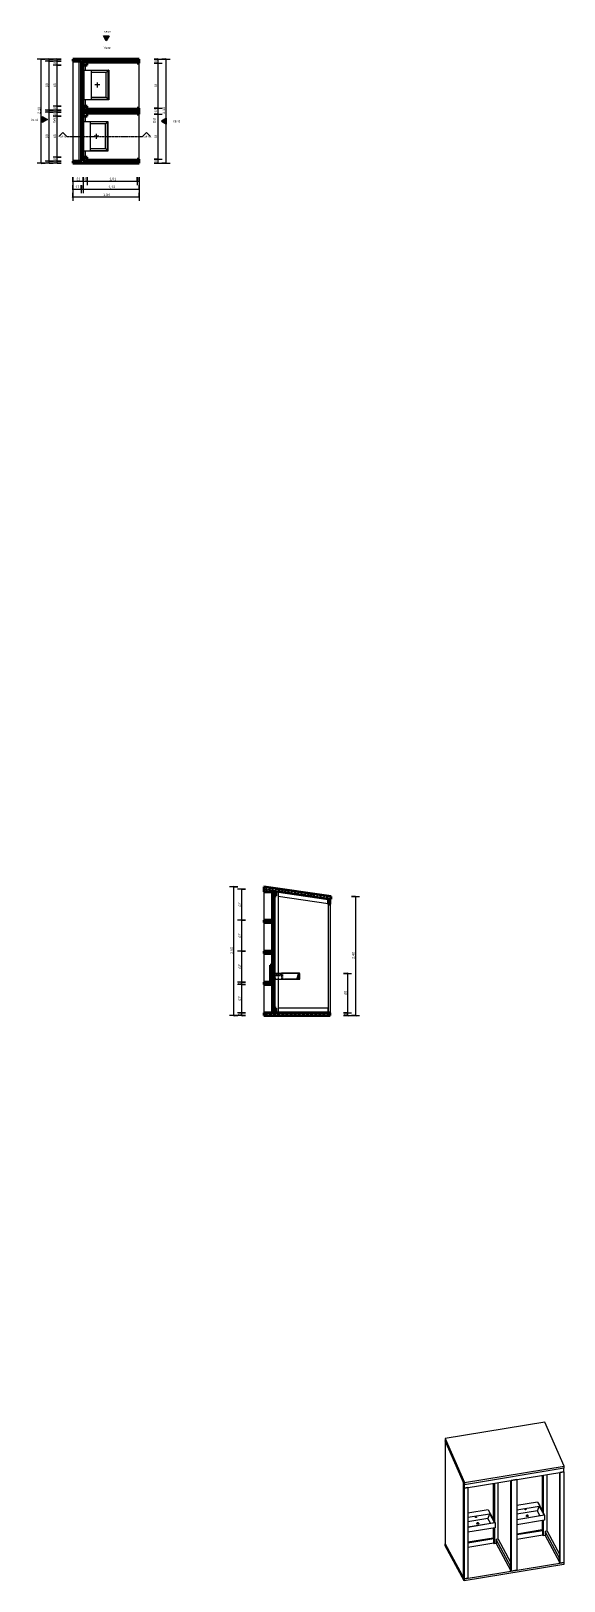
# Model space of a CAD drawing. Header units: millimetres. Extents: x 24432 to 35202, y -11472 to 19833.
import ezdxf

# ---------------------------------------------------------------- set-up
doc = ezdxf.new("R2010")
doc.units = ezdxf.units.MM
doc.linetypes.add('_Schnittlinie_', pattern=[6, 3, -1, 1, -1])
doc.linetypes.add('_Verdeckte Linien_', pattern=[3, 2, -1])
for name, color, linetype, lineweight in [('A-ANNO-DIMS', 211, 'Continuous', 5), ('A-ANNO-DIMS-20', 211, 'Continuous', 5), ('A-FLOR', 192, 'Continuous', 18), ('A-FLOR-FNSH', 192, 'Continuous', 35), ('A-FLOR-HDLN', 190, '_Verdeckte Linien_', 18), ('A-FLOR-MCUT', 51, 'Continuous', 18), ('A-FLOR-PATT', 8, 'Continuous', 35), ('A-WALL', 113, 'Continuous', 18), ('A-WALL-HDLN', 110, '_Verdeckte Linien_', 18), ('A-WALL-PATT', 111, 'Continuous', 35), ('G-ANNO-SYMB', 111, 'Continuous', 5), ('P-SANR-FIXT', 6, 'Continuous', 18), ('P-SANR-FIXT-HDLN', 131, '_Verdeckte Linien_', 18), ('S-BEAM', 12, 'Continuous', 18), ('S-COLS', 52, 'Continuous', 18), ('S-COLS-HDLN', 52, '_Verdeckte Linien_', 18)]:
    doc.layers.add(name, color=color, linetype=linetype, lineweight=lineweight)
doc.styles.add('Arial', font='arial.ttf', dxfattribs={"width": 0.8, "height": 36})
doc.styles.add('Arial Narrow', font='ARIALN.TTF', dxfattribs={"width": 0.8, "height": 36})
doc.styles.add('Arial_1', font='arial.ttf', dxfattribs={"width": 0.8, "height": 50})
doc.dimstyles.new('Diagonalstrich_mit_Höhe', dxfattribs={"dimscale": 304.8, "dimtxt": 51.01297, "dimasz": 0.065617, "dimexe": 0.265748, "dimexo": 0.0625, "dimgap": 0.006562, "dimtad": 1, "dimdec": 1, "dimlfac": 0.1, "dimrnd": 0.1, "dimdsep": 46, "dimtxsty": 'Arial_1', "dimblk1": 'OBLIQUE', "dimblk2": 'OBLIQUE', "dimsah": 1, "dimcen": 0.09, "dimdle": 0.032808, "dimazin": 0, "dimtfac": 1, "dimtdec": 4, "dimtix": 1, "dimtmove": 0, "dimatfit": 3, "dimfxl": 0.265748, "dimfxlon": 1, "dimtvp": 1, "dimtolj": 1, "dimtzin": 0, "dimarcsym": 2})
doc.dimstyles.new('Diagonalstrich_mit_Höhe_1', dxfattribs={"dimscale": 304.8, "dimtxt": 51.01297, "dimasz": 0.065617, "dimexe": 0.265748, "dimexo": 0.0625, "dimgap": 0.006562, "dimtad": 1, "dimlfac": 0.001, "dimrnd": 0.001, "dimzin": 0, "dimdsep": 46, "dimtxsty": 'Arial_1', "dimblk1": 'OBLIQUE', "dimblk2": 'OBLIQUE', "dimsah": 1, "dimcen": 0.09, "dimdle": 0.032808, "dimazin": 0, "dimtfac": 1, "dimtdec": 4, "dimtix": 1, "dimtmove": 0, "dimatfit": 3, "dimfxl": 0.265748, "dimfxlon": 1, "dimtvp": 1, "dimtolj": 1, "dimtzin": 0, "dimarcsym": 2})
pattern_1 = [(45, (-7.184, -7.184), (-28.73682, 28.73682), [20.32, -20.32]), (45, (28.737, 0), (-28.73682, 28.73682), [])]
pattern_2 = [(216.87, (33.32, 83.3), (249.899702, 166.600446), [41.65, -374.85]), (206.565, (83.3, 58.31), (-83.300315, -83.300166), [93.132, -93.132]), (198.435, (83.3, 16.66), (-166.599464, -83.300234), [52.684, -210.734])]
pattern_3 = [(45, (28685.63, 449.26), (-28.7368, 28.7368), [20.32, -20.32]), (45, (28721.55, 456.446), (-28.7368, 28.7368), [])]
pattern_4 = [(216.87, (28726.134, 539.746), (249.8997, 166.60045), [41.65, -374.85]), (206.565, (28776.114, 514.756), (-83.3003, -83.30017), [93.132, -93.132]), (198.435, (28776.114, 473.106), (-166.59946, -83.30023), [52.684, -210.734])]

msp = doc.modelspace()

# ---------------------------------------------------------------- texts
at = {"layer": 'G-ANNO-SYMB', "attachment_point": 1}
for s, insert, char_height, width, style in [('GE-02', (25904.571, 19832.472), 36, 138.5316, 'Arial'), ('Nord', (25891.689, 19518.778), 50, 146.2278, 'Arial_1'), ('GE-02', (24429.846, 18058.89), 36, 138.5316, 'Arial'), ('GE-02', (27301.169, 18027.642), 36, 138.5316, 'Arial'), ('Schnitt 1', (25010.813, 17721.67), 36, 150.0759, 'Arial Narrow'), ('Schnitt 1', (26705.869, 17721.67), 36, 150.0759, 'Arial Narrow')]:
    msp.add_mtext(s, dxfattribs=dict(at, insert=insert, char_height=char_height, width=width, style=style))
at = {"layer": 'G-ANNO-SYMB', "char_height": 50, "attachment_point": 1, "rotation": 90, "style": 'Arial_1'}
for s, insert, width in [('West', (24878.992, 17978.289), 157.7721), ('Ost', (26898.075, 17968.16), 106.4641)]:
    msp.add_mtext(s, dxfattribs=dict(at, insert=insert, width=width))

# ---------------------------------------------------------------- blocks, each defined once
blk = doc.blocks.new('Waschbecken 08 - 600 x 601-2394314-Ebene 0')
at = {"layer": 'P-SANR-FIXT'}
for p, q in [((-177, 150), (-177, 300)), ((423, 300), (-177, 300)), ((-177, 150), (-167, 150)), ((-177, -200), (-177, 150)), ((-167, 150), (413, 150)), ((-167, 150), (-167, -190)), ((-127, 150), (-127, -150)), ((73, 30), (173, 30)), ((123, -20), (123, 80)), ((373, -150), (373, 150)), ((413, 150), (423, 150)), ((413, -190), (413, 150)), ((423, 300), (423, 150)), ((423, 150), (423, -200)), ((423, -200), (-177, -200)), ((-167, -190), (-127, -150)), ((-167, -190), (413, -190)), ((-127, -150), (373, -150)), ((413, -190), (373, -150))]:
    blk.add_line(p, q, dxfattribs=at)
for points in [[(-177, -200), (-177, -199), (-176, -198), (-174, -197), (-173, -196), (-172, -195), (-171, -194), (-170, -193), (-169, -192), (-168, -191), (-167, -190)], [(423, -200), (422, -199), (421, -198), (420, -197), (419, -196), (418, -195), (417, -194), (416, -193), (414, -192), (413, -191), (413, -190)]]:
    blk.add_open_spline(points, degree=3, knots=[0, 0, 0, 0, 0.2, 0.3, 0.4, 0.5, 0.6, 0.7, 0.8, 1, 1, 1, 1], dxfattribs=at)
blk = doc.blocks.new('Waschbecken 08 - 600 x 601-V1-Ebene 0')
at = {"layer": 'P-SANR-FIXT'}
for p, q in [((-177, 150), (-177, 300)), ((-177, 150), (-167, 150)), ((-177, -200), (-177, 150)), ((-167, 150), (413, 150)), ((-167, 150), (-167, -190)), ((-127, 150), (-127, -150)), ((73, 30), (173, 30)), ((123, -20), (123, 80)), ((373, -150), (373, 150)), ((413, 150), (423, 150)), ((413, -190), (413, 150)), ((423, 300), (423, 150)), ((423, 150), (423, -200)), ((423, -200), (-177, -200)), ((-167, -190), (-127, -150)), ((-167, -190), (413, -190)), ((-127, -150), (373, -150)), ((413, -190), (373, -150))]:
    blk.add_line(p, q, dxfattribs=at)
for points in [[(-177, -200), (-177, -199), (-176, -198), (-174, -197), (-173, -196), (-172, -195), (-171, -194), (-170, -193), (-169, -192), (-168, -191), (-167, -190)], [(423, -200), (422, -199), (421, -198), (420, -197), (419, -196), (418, -195), (417, -194), (416, -193), (414, -192), (413, -191), (413, -190)]]:
    blk.add_open_spline(points, degree=3, knots=[0, 0, 0, 0, 0.2, 0.3, 0.4, 0.5, 0.6, 0.7, 0.8, 1, 1, 1, 1], dxfattribs=at)
blk = doc.blocks.new('Holz Stütze - rechteckig - Holz 120 x 40-2457104-Ebene 0')
at = {"layer": 'S-COLS', "lineweight": 5}
h = blk.add_hatch(dxfattribs=at)
h.set_pattern_fill('FP_3', color=256, style=0, pattern_type=2)
h.set_pattern_definition([(126.87, (-18130.894, 26562.437), (166.600446, -249.899702), [41.65, -374.85]), (116.565, (-18155.884, 26512.457), (-83.300166, 83.300315), [93.132, -93.132]), (108.435, (-18197.534, 26512.457), (-83.300234, 166.599464), [52.684, -210.734])])
h.paths.add_polyline_path([(-60, -20), (60, -20), (60, 20), (-60, 20)], flags=0)
at = {"layer": 'S-COLS', "lineweight": 35}
for p, q in [((60, 20), (-60, 20)), ((-60, 20), (-60, -20)), ((60, -20), (60, 20)), ((-60, -20), (60, -20))]:
    blk.add_line(p, q, dxfattribs=at)
blk = doc.blocks.new('Holz Stütze - rechteckig - Holz 80 x 40-2457478-Ebene 0')
at = {"layer": 'S-COLS', "lineweight": 5}
h = blk.add_hatch(dxfattribs=at)
h.set_pattern_fill('FP_4', color=256, style=0, pattern_type=2)
h.set_pattern_definition([(126.87, (-19140.894, 26562.437), (166.6004464, -249.899702), [41.65, -374.85]), (116.565, (-19165.884, 26512.457), (-83.300166, 83.300315), [93.132, -93.132]), (108.435, (-19207.534, 26512.457), (-83.300234, 166.599464), [52.684, -210.734])])
h.paths.add_polyline_path([(-40, -20), (40, -20), (40, 20), (-40, 20)], flags=0)
at = {"layer": 'S-COLS', "lineweight": 35}
for p, q in [((40, 20), (-40, 20)), ((-40, 20), (-40, -20)), ((40, -20), (40, 20)), ((-40, -20), (40, -20))]:
    blk.add_line(p, q, dxfattribs=at)
blk = doc.blocks.new('Holz Stütze - rechteckig - Holz 80 x 40-V2-Ebene 0')
at = {"layer": 'S-COLS', "lineweight": 5}
h = blk.add_hatch(dxfattribs=at)
h.set_pattern_fill('FP_5', color=256, style=0, pattern_type=2)
h.set_pattern_definition([(126.87, (-17120.894, 26562.437), (166.600446, -249.899702), [41.65, -374.85]), (116.565, (-17145.884, 26512.457), (-83.300166, 83.300315), [93.132, -93.132]), (108.435, (-17187.534, 26512.457), (-83.300234, 166.599464), [52.684, -210.734])])
h.paths.add_polyline_path([(-40, -20), (40, -20), (40, 20), (-40, 20)], flags=0)
at = {"layer": 'S-COLS', "lineweight": 35}
for p, q in [((40, 20), (-40, 20)), ((-40, 20), (-40, -20)), ((40, -20), (40, 20)), ((-40, -20), (40, -20))]:
    blk.add_line(p, q, dxfattribs=at)
blk = doc.blocks.new('Holz Stütze - rechteckig - Holz 120 x 40-2457104-Schnitt 1')
at = {"layer": 'S-COLS'}
for p, q in [((26576, 2200), (26576, 0)), ((26616, 2200), (26616, 0))]:
    blk.add_line(p, q, dxfattribs=at)
blk = doc.blocks.new('Waschbecken 08 - 600 x 601-V3-Schnitt 1')
at = {"layer": 'P-SANR-FIXT-HDLN'}
for p, q in [((25503, 800), (25503, 680)), ((25545, 780), (25545, 760)), ((25653, 780), (25636, 780)), ((25636, 760), (25653, 760)), ((25653, 800), (25653, 801)), ((25653, 801), (25653, 800)), ((25653, 800), (25653, 690)), ((25653, 690), (25653, 680)), ((25753, 695), (25753, 690)), ((25776, 695), (25776, 695)), ((25793, 690), (25793, 695)), ((25936, 690), (25939, 690)), ((25939, 690), (25953, 690)), ((25986, 779), (25953, 680)), ((25953, 680), (25953, 690)), ((25998, 802), (25981, 802)), ((25993, 800), (25986, 779)), ((26003, 800), (25986, 800)), ((25986, 680), (26003, 680)), ((26003, 680), (26003, 800))]:
    blk.add_line(p, q, dxfattribs=at)
for points, knots in [([(25997, 801), (25997, 801), (25996, 801), (25996, 801), (25994, 801), (25993, 800), (25993, 800)], [0.5786021, 0.5786021, 0.5786021, 0.5786021, 0.6, 0.7, 0.8, 1, 1, 1, 1]), ([(26003, 800), (26002, 800), (26001, 801), (26000, 801), (25999, 801), (25998, 802), (25998, 802)], [0, 0, 0, 0, 0.2, 0.3, 0.4, 0.5, 0.5, 0.5, 0.5])]:
    blk.add_open_spline(points, degree=3, knots=knots, dxfattribs=at)
blk = doc.blocks.new('Waschbecken 08 - 600 x 601-2394314-Schnitt 1')
at = {"layer": 'P-SANR-FIXT'}
for p, q in [((25486, 800), (25486, 680)), ((25636, 800), (25486, 800)), ((25486, 680), (25986, 680)), ((25981, 802), (25636, 802)), ((25636, 800), (25636, 801)), ((25986, 800), (25636, 800)), ((25986, 680), (25986, 800))]:
    blk.add_line(p, q, dxfattribs=at)
blk.add_open_spline([(25980, 801), (25980, 801), (25980, 801), (25980, 801)], degree=3, dxfattribs=at)
blk.add_open_spline([(25986, 800), (25985, 800), (25984, 801), (25983, 801), (25982, 801), (25981, 802), (25981, 802)], degree=3, knots=[0, 0, 0, 0, 0.2, 0.3, 0.4, 0.5, 0.5, 0.5, 0.5], dxfattribs=at)
at = {"layer": 'P-SANR-FIXT-HDLN'}
for p, q in [((25636, 780), (25528, 780)), ((25528, 780), (25528, 760)), ((25528, 760), (25636, 760)), ((25636, 800), (25636, 680)), ((25636, 690), (25936, 690)), ((25736, 695), (25736, 690)), ((25756, 695), (25756, 695)), ((25756, 695), (25756, 695)), ((25776, 690), (25776, 695)), ((25976, 800), (25936, 680)), ((25936, 680), (25936, 690))]:
    blk.add_line(p, q, dxfattribs=at)
blk.add_open_spline([(25980, 801), (25979, 801), (25979, 801), (25977, 801), (25976, 800), (25976, 800)], degree=3, knots=[0.6, 0.6, 0.6, 0.6, 0.7, 0.8, 1, 1, 1, 1], dxfattribs=at)
blk = doc.blocks.new('Waschbecken 08 - 600 x 601-2394314-_3D_ Kopie 2')
at = {"layer": 'P-SANR-FIXT', "lineweight": 9}
for p, q in [((25510, -9877), (25088, -9947)), ((25088, -10033), (25543, -9959)), ((25507, -10060), (25543, -9959)), ((25510, -9877), (25553, -9957)), ((25640, -10139), (25543, -9959)), ((25553, -9957), (25652, -10143)), ((25505, -10057), (25088, -10125)), ((25088, -10230), (25640, -10139)), ((25652, -10143), (25088, -10236)), ((25652, -10243), (25088, -10335)), ((25279, -10155), (25279, -10160)), ((25280, -10163), (25279, -10160)), ((25319, -10160), (25319, -10155)), ((25556, -10153), (25505, -10057)), ((25652, -10143), (25652, -10243))]:
    blk.add_line(p, q, dxfattribs=at)
for points in [[(25543, -9959, 0), (25545, -9958, 0), (25547, -9957, 0), (25549, -9956, 0), (25551, -9957, 0), (25553, -9957, 0)], [(25265, -10037, 0), (25263, -10037, 0), (25260, -10037, 0), (25258, -10036, 0), (25257, -10034, 0), (25256, -10033, 0), (25256, -10031, 0), (25256, -10028, 0), (25257, -10026, 0), (25258, -10024, 0), (25260, -10023, 0), (25263, -10021, 0), (25265, -10021, 0)], [(25265, -10021, 0), (25268, -10021, 0), (25270, -10021, 0), (25272, -10022, 0), (25273, -10023, 0), (25274, -10025, 0), (25275, -10027, 0), (25274, -10030, 0), (25273, -10032, 0), (25272, -10034, 0), (25270, -10035, 0), (25268, -10037, 0), (25265, -10037, 0)], [(25318, -10152, 0), (25316, -10150, 0), (25313, -10147, 0), (25309, -10146, 0), (25304, -10145, 0), (25299, -10144, 0), (25294, -10145, 0), (25289, -10146, 0), (25285, -10148, 0), (25282, -10150, 0), (25280, -10153, 0), (25279, -10156, 0), (25280, -10159, 0)], [(25280, -10159, 0), (25282, -10161, 0), (25286, -10163, 0), (25290, -10165, 0), (25295, -10166, 0), (25300, -10167, 0), (25305, -10166, 0), (25310, -10165, 0), (25314, -10163, 0), (25317, -10161, 0), (25319, -10158, 0), (25319, -10155, 0), (25318, -10152, 0)], [(25319, -10159, 0), (25319, -10162, 0), (25317, -10165, 0), (25314, -10167, 0), (25310, -10169, 0), (25305, -10170, 0), (25300, -10171, 0), (25295, -10170, 0), (25290, -10169, 0), (25286, -10168, 0), (25282, -10165, 0), (25280, -10163, 0)], [(25652, -10143, 0), (25650, -10141, 0), (25647, -10140, 0), (25645, -10139, 0), (25642, -10139, 0), (25640, -10139, 0)]]:
    blk.add_polyline3d(points, dxfattribs=at)
blk = doc.blocks.new('Waschbecken 08 - 600 x 601-V4-_3D_ Kopie 2')
at = {"layer": 'P-SANR-FIXT', "lineweight": 9}
for p, q in [((24511, -10032), (24101, -10099)), ((24101, -10186), (24544, -10113)), ((24505, -10211), (24101, -10277)), ((24101, -10382), (24640, -10294)), ((24653, -10297), (24101, -10388)), ((24280, -10310), (24280, -10314)), ((24320, -10314), (24320, -10310)), ((24557, -10307), (24505, -10211)), ((24507, -10214), (24544, -10113)), ((24511, -10032), (24553, -10111)), ((24640, -10294), (24544, -10113)), ((24553, -10111), (24653, -10297)), ((24653, -10297), (24653, -10397)), ((24653, -10397), (24101, -10488))]:
    blk.add_line(p, q, dxfattribs=at)
for points in [[(24266, -10192, 0), (24263, -10192, 0), (24261, -10191, 0), (24259, -10190, 0), (24257, -10189, 0), (24256, -10187, 0), (24256, -10185, 0), (24256, -10183, 0), (24257, -10181, 0), (24259, -10179, 0), (24261, -10177, 0), (24263, -10176, 0), (24266, -10175, 0)], [(24266, -10175, 0), (24268, -10175, 0), (24270, -10175, 0), (24272, -10176, 0), (24274, -10178, 0), (24275, -10180, 0), (24275, -10182, 0), (24275, -10184, 0), (24274, -10186, 0), (24272, -10188, 0), (24270, -10190, 0), (24268, -10191, 0), (24266, -10192, 0)], [(24319, -10307, 0), (24317, -10304, 0), (24313, -10302, 0), (24309, -10300, 0), (24304, -10299, 0), (24299, -10299, 0), (24294, -10299, 0), (24289, -10300, 0), (24285, -10302, 0), (24282, -10305, 0), (24280, -10307, 0), (24280, -10310, 0), (24281, -10313, 0)], [(24281, -10317, 0), (24280, -10314, 0), (24280, -10314, 0)], [(24281, -10313, 0), (24283, -10316, 0), (24286, -10318, 0), (24290, -10320, 0), (24295, -10321, 0), (24300, -10321, 0), (24305, -10321, 0), (24310, -10319, 0), (24314, -10318, 0), (24317, -10315, 0), (24319, -10312, 0), (24320, -10310, 0), (24319, -10307, 0)], [(24320, -10314, 0), (24319, -10317, 0), (24317, -10319, 0), (24314, -10322, 0), (24310, -10323, 0), (24305, -10325, 0), (24300, -10325, 0), (24295, -10325, 0), (24290, -10324, 0), (24286, -10322, 0), (24283, -10320, 0), (24281, -10317, 0)], [(24544, -10113, 0), (24545, -10112, 0), (24547, -10111, 0), (24549, -10111, 0), (24551, -10111, 0), (24553, -10111, 0)], [(24653, -10297, 0), (24650, -10296, 0), (24648, -10295, 0), (24645, -10294, 0), (24643, -10294, 0), (24640, -10294, 0)]]:
    blk.add_polyline3d(points, dxfattribs=at)
blk = doc.blocks.new('Holz Stütze - rechteckig - Holz 120 x 40-2457104-_3D_ Kopie 2')
at = {"layer": 'S-COLS', "lineweight": 9}
for p, q in [((24962, -9445), (24962, -11253)), ((25088, -9424), (24973, -9443)), ((24973, -9443), (24973, -11275)), ((25088, -9424), (25088, -11256)), ((24973, -11275), (24962, -11253)), ((25088, -11256), (24973, -11275))]:
    blk.add_line(p, q, dxfattribs=at)
blk = doc.blocks.new('Holz Stütze - rechteckig - Holz 80 x 40-2457478-_3D_ Kopie 2')
at = {"layer": 'S-COLS', "lineweight": 9}
for p, q in [((25950, -9283), (25950, -11091)), ((26038, -9268), (25961, -9281)), ((25961, -9281), (25961, -11112)), ((26038, -9268), (26038, -11100)), ((25961, -11112), (25950, -11091)), ((26038, -11100), (25961, -11112))]:
    blk.add_line(p, q, dxfattribs=at)
blk = doc.blocks.new('Holz Stütze - rechteckig - Holz 80 x 40-V5-_3D_ Kopie 2')
at = {"layer": 'S-COLS', "lineweight": 9}
for p, q in [((24013, -9578), (24013, -11409)), ((24024, -9599), (24013, -9578)), ((24101, -9586), (24024, -9599)), ((24024, -9599), (24024, -11431)), ((24101, -9586), (24101, -11418)), ((24024, -11431), (24013, -11409)), ((24101, -11418), (24024, -11431))]:
    blk.add_line(p, q, dxfattribs=at)
blk = doc.blocks.new('Ansicht - Ansichtensymbol-639334-Ebene 0')
at = {"layer": 'G-ANNO-SYMB'}
blk.add_hatch(color=256, dxfattribs=at).paths.add_polyline_path([(3, 0), (-3, 0), (0, 5.2)], flags=0)
for p, q in [((0, 5.2), (-3, 0)), ((3, 0), (0, 5.2)), ((-3, 0), (3, 0))]:
    blk.add_line(p, q, dxfattribs=at)
blk = doc.blocks.new('Schnitt - Name-592450-Ebene 0')
at = {"layer": 'G-ANNO-SYMB', "lineweight": 9}
for p, q in [((-4, 4), (-8, 0)), ((0, 0), (-4, 4))]:
    blk.add_line(p, q, dxfattribs=at)
blk = doc.blocks.new('DIMBLOCK1-Ebene 0')
at = {"layer": 'A-ANNO-DIMS-20'}
for p, q in [((25266, 16801), (25486, 16801)), ((25276, 16882), (25276, 16720)), ((25276, 16801), (25276, 16882)), ((25486, 16882), (25486, 16720)), ((25486, 16801), (25486, 16882))]:
    blk.add_line(p, q, dxfattribs=at)
at = {"layer": 'A-ANNO-DIMS-20', "lineweight": 9}
for p, q in [((25276, 16801), (25266, 16791)), ((25276, 16801), (25286, 16811)), ((25486, 16801), (25476, 16791)), ((25486, 16801), (25496, 16811))]:
    blk.add_line(p, q, dxfattribs=at)
at = {"layer": 'A-ANNO-DIMS-20', "color": 0, "insert": (25350, 16870), "char_height": 50, "width": 73.46, "attachment_point": 1, "line_spacing_factor": 0.941778, "style": 'Arial_1'}
blk.add_mtext('21', dxfattribs=at)
blk = doc.blocks.new('_Oblique')
at = {"color": 0, "linetype": 'ByBlock', "lineweight": -2}
blk.add_line((-0.5, -0.5), (0.5, 0.5), dxfattribs=at)
blk = doc.blocks.new('DIMBLOCK2-Ebene 0')
at = {"layer": 'A-ANNO-DIMS-20', "lineweight": 9}
for p, q in [((25486, 16801), (25476, 16791)), ((25486, 16801), (25496, 16811)), ((25566, 16801), (25556, 16791)), ((25566, 16801), (25576, 16811))]:
    blk.add_line(p, q, dxfattribs=at)
at = {"layer": 'A-ANNO-DIMS-20'}
for p, q in [((25486, 16882), (25486, 16720)), ((25486, 16801), (25486, 16882)), ((25486, 16801), (25566, 16801)), ((25566, 16882), (25566, 16720)), ((25566, 16801), (25566, 16882))]:
    blk.add_line(p, q, dxfattribs=at)
at = {"layer": 'A-ANNO-DIMS-20', "color": 0, "insert": (25510, 16870), "char_height": 50, "width": 36.73, "attachment_point": 1, "line_spacing_factor": 0.941778, "style": 'Arial_1'}
blk.add_mtext('8', dxfattribs=at)
blk = doc.blocks.new('DIMBLOCK3-Ebene 0')
at = {"layer": 'A-ANNO-DIMS-20', "lineweight": 9}
for p, q in [((25566, 16801), (25556, 16791)), ((25566, 16801), (25576, 16811)), ((26576, 16801), (26566, 16791)), ((26576, 16801), (26586, 16811))]:
    blk.add_line(p, q, dxfattribs=at)
at = {"layer": 'A-ANNO-DIMS-20'}
for p, q in [((25566, 16882), (25566, 16720)), ((25566, 16801), (25566, 16882)), ((25566, 16801), (26576, 16801)), ((26576, 16882), (26576, 16720)), ((26576, 16801), (26576, 16882))]:
    blk.add_line(p, q, dxfattribs=at)
at = {"layer": 'A-ANNO-DIMS-20', "color": 0, "insert": (26017, 16870), "char_height": 50, "width": 128.55, "attachment_point": 1, "line_spacing_factor": 0.941778, "style": 'Arial_1'}
blk.add_mtext('1,01', dxfattribs=at)
blk = doc.blocks.new('DIMBLOCK4-Ebene 0')
at = {"layer": 'A-ANNO-DIMS-20', "lineweight": 9}
for p, q in [((26576, 16801), (26566, 16791)), ((26576, 16801), (26586, 16811)), ((26616, 16801), (26606, 16791)), ((26616, 16801), (26626, 16811))]:
    blk.add_line(p, q, dxfattribs=at)
at = {"layer": 'A-ANNO-DIMS-20'}
for p, q in [((26576, 16882), (26576, 16720)), ((26576, 16801), (26576, 16882)), ((26576, 16801), (26626, 16801)), ((26616, 16882), (26616, 16720)), ((26616, 16801), (26616, 16882))]:
    blk.add_line(p, q, dxfattribs=at)
at = {"layer": 'A-ANNO-DIMS-20', "color": 0, "insert": (26580, 16870), "char_height": 50, "width": 36.73, "attachment_point": 1, "line_spacing_factor": 0.941778, "style": 'Arial_1'}
blk.add_mtext('4', dxfattribs=at)
blk = doc.blocks.new('DIMBLOCK5-Ebene 0')
at = {"layer": 'A-ANNO-DIMS-20'}
for p, q in [((25266, 16641), (25446, 16641)), ((25276, 16722), (25276, 16560)), ((25276, 16641), (25276, 16722)), ((25446, 16722), (25446, 16560)), ((25446, 16641), (25446, 16722))]:
    blk.add_line(p, q, dxfattribs=at)
at = {"layer": 'A-ANNO-DIMS-20', "lineweight": 9}
for p, q in [((25276, 16641), (25266, 16631)), ((25276, 16641), (25286, 16651)), ((25446, 16641), (25436, 16631)), ((25446, 16641), (25456, 16651))]:
    blk.add_line(p, q, dxfattribs=at)
at = {"layer": 'A-ANNO-DIMS-20', "color": 0, "insert": (25330, 16710), "char_height": 50, "width": 73.46, "attachment_point": 1, "line_spacing_factor": 0.941778, "style": 'Arial_1'}
blk.add_mtext('17', dxfattribs=at)
blk = doc.blocks.new('DIMBLOCK6-Ebene 0')
at = {"layer": 'A-ANNO-DIMS-20', "lineweight": 9}
for p, q in [((25446, 16641), (25436, 16631)), ((25446, 16641), (25456, 16651)), ((25486, 16641), (25476, 16631)), ((25486, 16641), (25496, 16651))]:
    blk.add_line(p, q, dxfattribs=at)
at = {"layer": 'A-ANNO-DIMS-20'}
for p, q in [((25446, 16722), (25446, 16560)), ((25446, 16641), (25446, 16722)), ((25446, 16641), (25486, 16641)), ((25486, 16722), (25486, 16560)), ((25486, 16641), (25486, 16722))]:
    blk.add_line(p, q, dxfattribs=at)
at = {"layer": 'A-ANNO-DIMS-20', "color": 0, "insert": (25450, 16710), "char_height": 50, "width": 36.73, "attachment_point": 1, "line_spacing_factor": 0.941778, "style": 'Arial_1'}
blk.add_mtext('4', dxfattribs=at)
blk = doc.blocks.new('DIMBLOCK7-Ebene 0')
at = {"layer": 'A-ANNO-DIMS-20', "lineweight": 9}
for p, q in [((25486, 16641), (25476, 16631)), ((25486, 16641), (25496, 16651)), ((26616, 16641), (26606, 16631)), ((26616, 16641), (26626, 16651))]:
    blk.add_line(p, q, dxfattribs=at)
at = {"layer": 'A-ANNO-DIMS-20'}
for p, q in [((25486, 16722), (25486, 16560)), ((25486, 16641), (25486, 16722)), ((25486, 16641), (26626, 16641)), ((26616, 16722), (26616, 16560)), ((26616, 16641), (26616, 16722))]:
    blk.add_line(p, q, dxfattribs=at)
at = {"layer": 'A-ANNO-DIMS-20', "color": 0, "insert": (25997, 16710), "char_height": 50, "width": 128.55, "attachment_point": 1, "line_spacing_factor": 0.941778, "style": 'Arial_1'}
blk.add_mtext('1,13', dxfattribs=at)
blk = doc.blocks.new('DIMBLOCK8-Ebene 0')
at = {"layer": 'A-ANNO-DIMS-20'}
for p, q in [((25266, 16481), (26626, 16481)), ((25276, 16562), (25276, 16400)), ((25276, 16481), (25276, 16562)), ((26616, 16562), (26616, 16400)), ((26616, 16481), (26616, 16562))]:
    blk.add_line(p, q, dxfattribs=at)
at = {"layer": 'A-ANNO-DIMS-20', "lineweight": 9}
for p, q in [((25276, 16481), (25266, 16471)), ((25276, 16481), (25286, 16491)), ((26616, 16481), (26606, 16471)), ((26616, 16481), (26626, 16491))]:
    blk.add_line(p, q, dxfattribs=at)
at = {"layer": 'A-ANNO-DIMS-20', "color": 0, "insert": (25892, 16550), "char_height": 50, "width": 128.55, "attachment_point": 1, "line_spacing_factor": 0.941778, "style": 'Arial_1'}
blk.add_mtext('1,34', dxfattribs=at)
blk = doc.blocks.new('DIMBLOCK9-Ebene 0')
at = {"layer": 'A-ANNO-DIMS-20'}
for p, q in [((25040, 17204), (24878, 17204)), ((25040, 17164), (24878, 17164)), ((24959, 17154), (24959, 17204)), ((24959, 17204), (25040, 17204)), ((24959, 17164), (25040, 17164))]:
    blk.add_line(p, q, dxfattribs=at)
at = {"layer": 'A-ANNO-DIMS-20', "lineweight": 9}
for p, q in [((24959, 17204), (24949, 17214)), ((24959, 17164), (24949, 17174)), ((24959, 17204), (24969, 17194)), ((24959, 17164), (24969, 17154))]:
    blk.add_line(p, q, dxfattribs=at)
at = {"layer": 'A-ANNO-DIMS-20', "color": 0, "insert": (24889, 17169), "char_height": 50, "width": 36.73, "attachment_point": 1, "rotation": 90, "line_spacing_factor": 0.941778, "style": 'Arial_1'}
blk.add_mtext('4', dxfattribs=at)
blk = doc.blocks.new('DIMBLOCK10-Ebene 0')
at = {"layer": 'A-ANNO-DIMS-20'}
for p, q in [((25040, 17284), (24878, 17284)), ((24959, 17204), (24959, 17284)), ((24959, 17284), (25040, 17284)), ((25040, 17204), (24878, 17204)), ((24959, 17204), (25040, 17204))]:
    blk.add_line(p, q, dxfattribs=at)
at = {"layer": 'A-ANNO-DIMS-20', "lineweight": 9}
for p, q in [((24959, 17284), (24949, 17294)), ((24959, 17284), (24969, 17274)), ((24959, 17204), (24949, 17214)), ((24959, 17204), (24969, 17194))]:
    blk.add_line(p, q, dxfattribs=at)
at = {"layer": 'A-ANNO-DIMS-20', "color": 0, "insert": (24889, 17229), "char_height": 50, "width": 36.73, "attachment_point": 1, "rotation": 90, "line_spacing_factor": 0.941778, "style": 'Arial_1'}
blk.add_mtext('8', dxfattribs=at)
blk = doc.blocks.new('DIMBLOCK11-Ebene 0')
at = {"layer": 'A-ANNO-DIMS-20'}
for p, q in [((25040, 18114), (24878, 18114)), ((24959, 17284), (24959, 18114)), ((24959, 18114), (25040, 18114)), ((25040, 17284), (24878, 17284)), ((24959, 17284), (25040, 17284))]:
    blk.add_line(p, q, dxfattribs=at)
at = {"layer": 'A-ANNO-DIMS-20', "lineweight": 9}
for p, q in [((24959, 18114), (24949, 18124)), ((24959, 18114), (24969, 18104)), ((24959, 17284), (24949, 17294)), ((24959, 17284), (24969, 17274))]:
    blk.add_line(p, q, dxfattribs=at)
at = {"layer": 'A-ANNO-DIMS-20', "color": 0, "insert": (24889, 17669), "char_height": 50, "width": 73.46, "attachment_point": 1, "rotation": 90, "line_spacing_factor": 0.941778, "style": 'Arial_1'}
blk.add_mtext('83', dxfattribs=at)
blk = doc.blocks.new('DIMBLOCK12-Ebene 0')
at = {"layer": 'A-ANNO-DIMS-20'}
for p, q in [((25040, 18194), (24878, 18194)), ((24959, 18114), (24959, 18194)), ((24959, 18194), (25040, 18194)), ((25040, 18114), (24878, 18114)), ((24959, 18114), (25040, 18114))]:
    blk.add_line(p, q, dxfattribs=at)
at = {"layer": 'A-ANNO-DIMS-20', "lineweight": 9}
for p, q in [((24959, 18194), (24949, 18204)), ((24959, 18194), (24969, 18184)), ((24959, 18114), (24949, 18124)), ((24959, 18114), (24969, 18104))]:
    blk.add_line(p, q, dxfattribs=at)
at = {"layer": 'A-ANNO-DIMS-20', "color": 0, "insert": (24889, 18139), "char_height": 50, "width": 36.73, "attachment_point": 1, "rotation": 90, "line_spacing_factor": 0.941778, "style": 'Arial_1'}
blk.add_mtext('8', dxfattribs=at)
blk = doc.blocks.new('DIMBLOCK13-Ebene 0')
at = {"layer": 'A-ANNO-DIMS-20'}
for p, q in [((25040, 18234), (24878, 18234)), ((25040, 18194), (24878, 18194)), ((24959, 18194), (24959, 18234)), ((24959, 18234), (25040, 18234)), ((24959, 18194), (25040, 18194))]:
    blk.add_line(p, q, dxfattribs=at)
at = {"layer": 'A-ANNO-DIMS-20', "lineweight": 9}
for p, q in [((24959, 18234), (24949, 18244)), ((24959, 18194), (24949, 18204)), ((24959, 18234), (24969, 18224)), ((24959, 18194), (24969, 18184))]:
    blk.add_line(p, q, dxfattribs=at)
at = {"layer": 'A-ANNO-DIMS-20', "color": 0, "insert": (24889, 18199), "char_height": 50, "width": 36.73, "attachment_point": 1, "rotation": 90, "line_spacing_factor": 0.941778, "style": 'Arial_1'}
blk.add_mtext('4', dxfattribs=at)
blk = doc.blocks.new('DIMBLOCK14-Ebene 0')
at = {"layer": 'A-ANNO-DIMS-20'}
for p, q in [((25040, 18314), (24878, 18314)), ((25040, 18234), (24878, 18234)), ((24959, 18234), (24959, 18314)), ((24959, 18314), (25040, 18314)), ((24959, 18234), (25040, 18234))]:
    blk.add_line(p, q, dxfattribs=at)
at = {"layer": 'A-ANNO-DIMS-20', "lineweight": 9}
for p, q in [((24959, 18314), (24949, 18324)), ((24959, 18234), (24949, 18244)), ((24959, 18314), (24969, 18304)), ((24959, 18234), (24969, 18224))]:
    blk.add_line(p, q, dxfattribs=at)
at = {"layer": 'A-ANNO-DIMS-20', "color": 0, "insert": (24889, 18259), "char_height": 50, "width": 36.73, "attachment_point": 1, "rotation": 90, "line_spacing_factor": 0.941778, "style": 'Arial_1'}
blk.add_mtext('8', dxfattribs=at)
blk = doc.blocks.new('DIMBLOCK15-Ebene 0')
at = {"layer": 'A-ANNO-DIMS-20'}
for p, q in [((25040, 19144), (24878, 19144)), ((24959, 18314), (24959, 19144)), ((24959, 19144), (25040, 19144)), ((25040, 18314), (24878, 18314)), ((24959, 18314), (25040, 18314))]:
    blk.add_line(p, q, dxfattribs=at)
at = {"layer": 'A-ANNO-DIMS-20', "lineweight": 9}
for p, q in [((24959, 19144), (24949, 19154)), ((24959, 19144), (24969, 19134)), ((24959, 18314), (24949, 18324)), ((24959, 18314), (24969, 18304))]:
    blk.add_line(p, q, dxfattribs=at)
at = {"layer": 'A-ANNO-DIMS-20', "color": 0, "insert": (24889, 18699), "char_height": 50, "width": 73.46, "attachment_point": 1, "rotation": 90, "line_spacing_factor": 0.941778, "style": 'Arial_1'}
blk.add_mtext('83', dxfattribs=at)
blk = doc.blocks.new('DIMBLOCK16-Ebene 0')
at = {"layer": 'A-ANNO-DIMS-20'}
for p, q in [((25040, 19224), (24878, 19224)), ((25040, 19144), (24878, 19144)), ((24959, 19144), (24959, 19224)), ((24959, 19224), (25040, 19224)), ((24959, 19144), (25040, 19144))]:
    blk.add_line(p, q, dxfattribs=at)
at = {"layer": 'A-ANNO-DIMS-20', "lineweight": 9}
for p, q in [((24959, 19224), (24949, 19234)), ((24959, 19144), (24949, 19154)), ((24959, 19224), (24969, 19214)), ((24959, 19144), (24969, 19134))]:
    blk.add_line(p, q, dxfattribs=at)
at = {"layer": 'A-ANNO-DIMS-20', "color": 0, "insert": (24889, 19169), "char_height": 50, "width": 36.73, "attachment_point": 1, "rotation": 90, "line_spacing_factor": 0.941778, "style": 'Arial_1'}
blk.add_mtext('8', dxfattribs=at)
blk = doc.blocks.new('DIMBLOCK17-Ebene 0')
at = {"layer": 'A-ANNO-DIMS-20'}
for p, q in [((25040, 19264), (24878, 19264)), ((25040, 19224), (24878, 19224)), ((24959, 19224), (24959, 19274)), ((24959, 19264), (25040, 19264)), ((24959, 19224), (25040, 19224))]:
    blk.add_line(p, q, dxfattribs=at)
at = {"layer": 'A-ANNO-DIMS-20', "lineweight": 9}
for p, q in [((24959, 19264), (24949, 19274)), ((24959, 19224), (24949, 19234)), ((24959, 19264), (24969, 19254)), ((24959, 19224), (24969, 19214))]:
    blk.add_line(p, q, dxfattribs=at)
at = {"layer": 'A-ANNO-DIMS-20', "color": 0, "insert": (24889, 19229), "char_height": 50, "width": 36.73, "attachment_point": 1, "rotation": 90, "line_spacing_factor": 0.941778, "style": 'Arial_1'}
blk.add_mtext('4', dxfattribs=at)
blk = doc.blocks.new('DIMBLOCK18-Ebene 0')
at = {"layer": 'A-ANNO-DIMS-20'}
for p, q in [((24880, 17204), (24718, 17204)), ((24880, 17164), (24718, 17164)), ((24799, 17154), (24799, 17204)), ((24799, 17204), (24880, 17204)), ((24799, 17164), (24880, 17164))]:
    blk.add_line(p, q, dxfattribs=at)
at = {"layer": 'A-ANNO-DIMS-20', "lineweight": 9}
for p, q in [((24799, 17204), (24789, 17214)), ((24799, 17164), (24789, 17174)), ((24799, 17204), (24809, 17194)), ((24799, 17164), (24809, 17154))]:
    blk.add_line(p, q, dxfattribs=at)
at = {"layer": 'A-ANNO-DIMS-20', "color": 0, "insert": (24729, 17169), "char_height": 50, "width": 36.73, "attachment_point": 1, "rotation": 90, "line_spacing_factor": 0.941778, "style": 'Arial_1'}
blk.add_mtext('4', dxfattribs=at)
blk = doc.blocks.new('DIMBLOCK19-Ebene 0')
at = {"layer": 'A-ANNO-DIMS-20'}
for p, q in [((24880, 18194), (24718, 18194)), ((24799, 17204), (24799, 18194)), ((24799, 18194), (24880, 18194)), ((24880, 17204), (24718, 17204)), ((24799, 17204), (24880, 17204))]:
    blk.add_line(p, q, dxfattribs=at)
at = {"layer": 'A-ANNO-DIMS-20', "lineweight": 9}
for p, q in [((24799, 18194), (24789, 18204)), ((24799, 18194), (24809, 18184)), ((24799, 17204), (24789, 17214)), ((24799, 17204), (24809, 17194))]:
    blk.add_line(p, q, dxfattribs=at)
at = {"layer": 'A-ANNO-DIMS-20', "color": 0, "insert": (24729, 17669), "char_height": 50, "width": 73.46, "attachment_point": 1, "rotation": 90, "line_spacing_factor": 0.941778, "style": 'Arial_1'}
blk.add_mtext('99', dxfattribs=at)
blk = doc.blocks.new('DIMBLOCK20-Ebene 0')
at = {"layer": 'A-ANNO-DIMS-20'}
for p, q in [((24880, 18234), (24718, 18234)), ((24880, 18194), (24718, 18194)), ((24799, 18194), (24799, 18234)), ((24799, 18234), (24880, 18234)), ((24799, 18194), (24880, 18194))]:
    blk.add_line(p, q, dxfattribs=at)
at = {"layer": 'A-ANNO-DIMS-20', "lineweight": 9}
for p, q in [((24799, 18234), (24789, 18244)), ((24799, 18194), (24789, 18204)), ((24799, 18234), (24809, 18224)), ((24799, 18194), (24809, 18184))]:
    blk.add_line(p, q, dxfattribs=at)
at = {"layer": 'A-ANNO-DIMS-20', "color": 0, "insert": (24729, 18199), "char_height": 50, "width": 36.73, "attachment_point": 1, "rotation": 90, "line_spacing_factor": 0.941778, "style": 'Arial_1'}
blk.add_mtext('4', dxfattribs=at)
blk = doc.blocks.new('DIMBLOCK21-Ebene 0')
at = {"layer": 'A-ANNO-DIMS-20'}
for p, q in [((24880, 19224), (24718, 19224)), ((24799, 18234), (24799, 19224)), ((24799, 19224), (24880, 19224)), ((24880, 18234), (24718, 18234)), ((24799, 18234), (24880, 18234))]:
    blk.add_line(p, q, dxfattribs=at)
at = {"layer": 'A-ANNO-DIMS-20', "lineweight": 9}
for p, q in [((24799, 19224), (24789, 19234)), ((24799, 19224), (24809, 19214)), ((24799, 18234), (24789, 18244)), ((24799, 18234), (24809, 18224))]:
    blk.add_line(p, q, dxfattribs=at)
at = {"layer": 'A-ANNO-DIMS-20', "color": 0, "insert": (24729, 18699), "char_height": 50, "width": 73.46, "attachment_point": 1, "rotation": 90, "line_spacing_factor": 0.941778, "style": 'Arial_1'}
blk.add_mtext('99', dxfattribs=at)
blk = doc.blocks.new('DIMBLOCK22-Ebene 0')
at = {"layer": 'A-ANNO-DIMS-20'}
for p, q in [((24880, 19264), (24718, 19264)), ((24880, 19224), (24718, 19224)), ((24799, 19224), (24799, 19274)), ((24799, 19264), (24880, 19264)), ((24799, 19224), (24880, 19224))]:
    blk.add_line(p, q, dxfattribs=at)
at = {"layer": 'A-ANNO-DIMS-20', "lineweight": 9}
for p, q in [((24799, 19264), (24789, 19274)), ((24799, 19224), (24789, 19234)), ((24799, 19264), (24809, 19254)), ((24799, 19224), (24809, 19214))]:
    blk.add_line(p, q, dxfattribs=at)
at = {"layer": 'A-ANNO-DIMS-20', "color": 0, "insert": (24729, 19229), "char_height": 50, "width": 36.73, "attachment_point": 1, "rotation": 90, "line_spacing_factor": 0.941778, "style": 'Arial_1'}
blk.add_mtext('4', dxfattribs=at)
blk = doc.blocks.new('DIMBLOCK23-Ebene 0')
at = {"layer": 'A-ANNO-DIMS-20'}
for p, q in [((24720, 19264), (24558, 19264)), ((24639, 17154), (24639, 19274)), ((24639, 19264), (24720, 19264)), ((24720, 17164), (24558, 17164)), ((24639, 17164), (24720, 17164))]:
    blk.add_line(p, q, dxfattribs=at)
at = {"layer": 'A-ANNO-DIMS-20', "lineweight": 9}
for p, q in [((24639, 19264), (24629, 19274)), ((24639, 19264), (24649, 19254)), ((24639, 17164), (24629, 17174)), ((24639, 17164), (24649, 17154))]:
    blk.add_line(p, q, dxfattribs=at)
at = {"layer": 'A-ANNO-DIMS-20', "color": 0, "insert": (24569, 18161), "char_height": 50, "width": 128.55, "attachment_point": 1, "rotation": 90, "line_spacing_factor": 0.941778, "style": 'Arial_1'}
blk.add_mtext('2,10', dxfattribs=at)
blk = doc.blocks.new('DIMBLOCK24-Ebene 0')
at = {"layer": 'A-ANNO-DIMS-20'}
for p, q in [((26919, 17244), (27081, 17244)), ((27000, 17244), (26919, 17244)), ((27000, 17154), (27000, 17244)), ((26919, 17164), (27081, 17164)), ((27000, 17164), (26919, 17164))]:
    blk.add_line(p, q, dxfattribs=at)
at = {"layer": 'A-ANNO-DIMS-20', "lineweight": 9}
for p, q in [((27000, 17244), (26990, 17254)), ((27000, 17244), (27010, 17234)), ((27000, 17164), (26990, 17174)), ((27000, 17164), (27010, 17154))]:
    blk.add_line(p, q, dxfattribs=at)
at = {"layer": 'A-ANNO-DIMS-20', "color": 0, "insert": (26931, 17189), "char_height": 50, "width": 36.73, "attachment_point": 1, "rotation": 90, "line_spacing_factor": 0.941778, "style": 'Arial_1'}
blk.add_mtext('8', dxfattribs=at)
blk = doc.blocks.new('DIMBLOCK25-Ebene 0')
at = {"layer": 'A-ANNO-DIMS-20', "lineweight": 9}
for p, q in [((27000, 18154), (26990, 18164)), ((27000, 18154), (27010, 18144)), ((27000, 17244), (26990, 17254)), ((27000, 17244), (27010, 17234))]:
    blk.add_line(p, q, dxfattribs=at)
at = {"layer": 'A-ANNO-DIMS-20'}
for p, q in [((26919, 18154), (27081, 18154)), ((27000, 18154), (26919, 18154)), ((27000, 17244), (27000, 18154)), ((26919, 17244), (27081, 17244)), ((27000, 17244), (26919, 17244))]:
    blk.add_line(p, q, dxfattribs=at)
at = {"layer": 'A-ANNO-DIMS-20', "color": 0, "insert": (26931, 17669), "char_height": 50, "width": 73.46, "attachment_point": 1, "rotation": 90, "line_spacing_factor": 0.941778, "style": 'Arial_1'}
blk.add_mtext('91', dxfattribs=at)
blk = doc.blocks.new('DIMBLOCK26-Ebene 0')
at = {"layer": 'A-ANNO-DIMS-20'}
for p, q in [((26919, 18274), (27081, 18274)), ((27000, 18274), (26919, 18274)), ((27000, 18154), (27000, 18274)), ((26919, 18154), (27081, 18154)), ((27000, 18154), (26919, 18154))]:
    blk.add_line(p, q, dxfattribs=at)
at = {"layer": 'A-ANNO-DIMS-20', "lineweight": 9}
for p, q in [((27000, 18274), (26990, 18284)), ((27000, 18154), (26990, 18164)), ((27000, 18274), (27010, 18264)), ((27000, 18154), (27010, 18144))]:
    blk.add_line(p, q, dxfattribs=at)
at = {"layer": 'A-ANNO-DIMS-20', "color": 0, "insert": (26931, 18184), "char_height": 50, "width": 73.46, "attachment_point": 1, "rotation": 90, "line_spacing_factor": 0.941778, "style": 'Arial_1'}
blk.add_mtext('12', dxfattribs=at)
blk = doc.blocks.new('DIMBLOCK27-Ebene 0')
at = {"layer": 'A-ANNO-DIMS-20'}
for p, q in [((26919, 19184), (27081, 19184)), ((27000, 19184), (26919, 19184)), ((27000, 18274), (27000, 19184)), ((26919, 18274), (27081, 18274)), ((27000, 18274), (26919, 18274))]:
    blk.add_line(p, q, dxfattribs=at)
at = {"layer": 'A-ANNO-DIMS-20', "lineweight": 9}
for p, q in [((27000, 19184), (26990, 19194)), ((27000, 19184), (27010, 19174)), ((27000, 18274), (26990, 18284)), ((27000, 18274), (27010, 18264))]:
    blk.add_line(p, q, dxfattribs=at)
at = {"layer": 'A-ANNO-DIMS-20', "color": 0, "insert": (26931, 18699), "char_height": 50, "width": 73.46, "attachment_point": 1, "rotation": 90, "line_spacing_factor": 0.941778, "style": 'Arial_1'}
blk.add_mtext('91', dxfattribs=at)
blk = doc.blocks.new('DIMBLOCK28-Ebene 0')
at = {"layer": 'A-ANNO-DIMS-20'}
for p, q in [((26919, 19264), (27081, 19264)), ((27000, 19264), (26919, 19264)), ((26919, 19184), (27081, 19184)), ((27000, 19184), (26919, 19184)), ((27000, 19184), (27000, 19274))]:
    blk.add_line(p, q, dxfattribs=at)
at = {"layer": 'A-ANNO-DIMS-20', "lineweight": 9}
for p, q in [((27000, 19264), (26990, 19274)), ((27000, 19184), (26990, 19194)), ((27000, 19264), (27010, 19254)), ((27000, 19184), (27010, 19174))]:
    blk.add_line(p, q, dxfattribs=at)
at = {"layer": 'A-ANNO-DIMS-20', "color": 0, "insert": (26931, 19209), "char_height": 50, "width": 36.73, "attachment_point": 1, "rotation": 90, "line_spacing_factor": 0.941778, "style": 'Arial_1'}
blk.add_mtext('8', dxfattribs=at)
blk = doc.blocks.new('DIMBLOCK29-Ebene 0')
at = {"layer": 'A-ANNO-DIMS-20'}
for p, q in [((27079, 19264), (27241, 19264)), ((27160, 19264), (27079, 19264)), ((27160, 17154), (27160, 19274)), ((27079, 17164), (27241, 17164)), ((27160, 17164), (27079, 17164))]:
    blk.add_line(p, q, dxfattribs=at)
at = {"layer": 'A-ANNO-DIMS-20', "lineweight": 9}
for p, q in [((27160, 19264), (27150, 19274)), ((27160, 19264), (27170, 19254)), ((27160, 17164), (27150, 17174)), ((27160, 17164), (27170, 17154))]:
    blk.add_line(p, q, dxfattribs=at)
at = {"layer": 'A-ANNO-DIMS-20', "color": 0, "insert": (27091, 18161), "char_height": 50, "width": 128.55, "attachment_point": 1, "rotation": 90, "line_spacing_factor": 0.941778, "style": 'Arial_1'}
blk.add_mtext('2,10', dxfattribs=at)
blk = doc.blocks.new('DIMBLOCK30-Schnitt 1')
at = {"layer": 'A-ANNO-DIMS-20', "lineweight": 9}
for p, q in [((28687, 2500), (28677, 2510)), ((28687, 2500), (28697, 2490)), ((28687, 1875), (28677, 1885)), ((28687, 1875), (28697, 1865))]:
    blk.add_line(p, q, dxfattribs=at)
at = {"layer": 'A-ANNO-DIMS-20'}
for p, q in [((28768, 2500), (28606, 2500)), ((28687, 2500), (28687, 1875)), ((28687, 2500), (28768, 2500)), ((28768, 1875), (28606, 1875)), ((28687, 1875), (28768, 1875))]:
    blk.add_line(p, q, dxfattribs=at)
at = {"layer": 'A-ANNO-DIMS-20', "color": 0, "insert": (28618, 2147), "char_height": 50, "width": 97.94, "attachment_point": 1, "rotation": 90, "line_spacing_factor": 0.941778, "style": 'Arial_1'}
blk.add_mtext('62\\A2\\H0.5x;\\S5^  ;\\H2x;', dxfattribs=at)
blk = doc.blocks.new('DIMBLOCK31-Schnitt 1')
at = {"layer": 'A-ANNO-DIMS-20', "lineweight": 9}
for p, q in [((28687, 1875), (28677, 1885)), ((28687, 1875), (28697, 1865)), ((28687, 1250), (28677, 1260)), ((28687, 1250), (28697, 1240))]:
    blk.add_line(p, q, dxfattribs=at)
at = {"layer": 'A-ANNO-DIMS-20'}
for p, q in [((28768, 1875), (28606, 1875)), ((28687, 1875), (28687, 1250)), ((28687, 1875), (28768, 1875)), ((28768, 1250), (28606, 1250)), ((28687, 1250), (28768, 1250))]:
    blk.add_line(p, q, dxfattribs=at)
at = {"layer": 'A-ANNO-DIMS-20', "color": 0, "insert": (28618, 1522), "char_height": 50, "width": 97.94, "attachment_point": 1, "rotation": 90, "line_spacing_factor": 0.941778, "style": 'Arial_1'}
blk.add_mtext('62\\A2\\H0.5x;\\S5^  ;\\H2x;', dxfattribs=at)
blk = doc.blocks.new('DIMBLOCK32-Schnitt 1')
at = {"layer": 'A-ANNO-DIMS-20', "lineweight": 9}
for p, q in [((28687, 1250), (28677, 1260)), ((28687, 1250), (28697, 1240)), ((28687, 625), (28677, 635)), ((28687, 625), (28697, 615))]:
    blk.add_line(p, q, dxfattribs=at)
at = {"layer": 'A-ANNO-DIMS-20'}
for p, q in [((28768, 1250), (28606, 1250)), ((28687, 1250), (28687, 625)), ((28687, 1250), (28768, 1250)), ((28768, 625), (28606, 625)), ((28687, 625), (28768, 625))]:
    blk.add_line(p, q, dxfattribs=at)
at = {"layer": 'A-ANNO-DIMS-20', "color": 0, "insert": (28618, 897), "char_height": 50, "width": 97.94, "attachment_point": 1, "rotation": 90, "line_spacing_factor": 0.941778, "style": 'Arial_1'}
blk.add_mtext('62\\A2\\H0.5x;\\S5^  ;\\H2x;', dxfattribs=at)
blk = doc.blocks.new('DIMBLOCK33-Schnitt 1')
at = {"layer": 'A-ANNO-DIMS-20', "lineweight": 9}
for p, q in [((28687, 625), (28677, 635)), ((28687, 575), (28677, 585)), ((28687, 625), (28697, 615)), ((28687, 575), (28697, 565))]:
    blk.add_line(p, q, dxfattribs=at)
at = {"layer": 'A-ANNO-DIMS-20'}
for p, q in [((28768, 625), (28606, 625)), ((28768, 575), (28606, 575)), ((28687, 625), (28687, 575)), ((28687, 625), (28768, 625)), ((28687, 575), (28768, 575))]:
    blk.add_line(p, q, dxfattribs=at)
at = {"layer": 'A-ANNO-DIMS-20', "color": 0, "insert": (28618, 585), "char_height": 50, "width": 36.73, "attachment_point": 1, "rotation": 90, "line_spacing_factor": 0.941778, "style": 'Arial_1'}
blk.add_mtext('5', dxfattribs=at)
blk = doc.blocks.new('DIMBLOCK34-Schnitt 1')
at = {"layer": 'A-ANNO-DIMS-20'}
for p, q in [((28768, 575), (28606, 575)), ((28687, 575), (28687, 0)), ((28687, 575), (28768, 575)), ((28768, 0), (28606, 0)), ((28687, 0), (28768, 0))]:
    blk.add_line(p, q, dxfattribs=at)
at = {"layer": 'A-ANNO-DIMS-20', "lineweight": 9}
for p, q in [((28687, 575), (28677, 585)), ((28687, 575), (28697, 565)), ((28687, 0), (28677, 10)), ((28687, 0), (28697, -10))]:
    blk.add_line(p, q, dxfattribs=at)
at = {"layer": 'A-ANNO-DIMS-20', "color": 0, "insert": (28618, 247), "char_height": 50, "width": 97.94, "attachment_point": 1, "rotation": 90, "line_spacing_factor": 0.941778, "style": 'Arial_1'}
blk.add_mtext('57\\A2\\H0.5x;\\S5^  ;\\H2x;', dxfattribs=at)
blk = doc.blocks.new('DIMBLOCK35-Schnitt 1')
at = {"layer": 'A-ANNO-DIMS-20'}
for p, q in [((28768, 0), (28606, 0)), ((28687, 0), (28687, -60)), ((28687, 0), (28768, 0)), ((28768, -50), (28606, -50)), ((28687, -50), (28768, -50))]:
    blk.add_line(p, q, dxfattribs=at)
at = {"layer": 'A-ANNO-DIMS-20', "lineweight": 9}
for p, q in [((28687, 0), (28677, 10)), ((28687, 0), (28697, -10)), ((28687, -50), (28677, -40)), ((28687, -50), (28697, -60))]:
    blk.add_line(p, q, dxfattribs=at)
at = {"layer": 'A-ANNO-DIMS-20', "color": 0, "insert": (28618, -40), "char_height": 50, "width": 36.73, "attachment_point": 1, "rotation": 90, "line_spacing_factor": 0.941778, "style": 'Arial_1'}
blk.add_mtext('5', dxfattribs=at)
blk = doc.blocks.new('DIMBLOCK36-Schnitt 1')
at = {"layer": 'A-ANNO-DIMS-20'}
for p, q in [((28608, 2550), (28446, 2550)), ((28527, 2560), (28527, -60)), ((28527, 2550), (28608, 2550)), ((28608, -50), (28446, -50)), ((28527, -50), (28608, -50))]:
    blk.add_line(p, q, dxfattribs=at)
at = {"layer": 'A-ANNO-DIMS-20', "lineweight": 9}
for p, q in [((28527, 2550), (28517, 2560)), ((28527, 2550), (28537, 2540)), ((28527, -50), (28517, -40)), ((28527, -50), (28537, -60))]:
    blk.add_line(p, q, dxfattribs=at)
at = {"layer": 'A-ANNO-DIMS-20', "color": 0, "insert": (28458, 1196), "char_height": 50, "width": 128.55, "attachment_point": 1, "rotation": 90, "line_spacing_factor": 0.941778, "style": 'Arial_1'}
blk.add_mtext('2,60', dxfattribs=at)
blk = doc.blocks.new('DIMBLOCK37-Schnitt 1')
at = {"layer": 'A-ANNO-DIMS-20'}
for p, q in [((30908, 2350), (31070, 2350)), ((30989, 2350), (30908, 2350)), ((30989, 2360), (30989, -60)), ((30908, -50), (31070, -50)), ((30989, -50), (30908, -50))]:
    blk.add_line(p, q, dxfattribs=at)
at = {"layer": 'A-ANNO-DIMS-20', "lineweight": 9}
for p, q in [((30989, 2350), (30979, 2360)), ((30989, 2350), (30999, 2340)), ((30989, -50), (30979, -40)), ((30989, -50), (30999, -60))]:
    blk.add_line(p, q, dxfattribs=at)
at = {"layer": 'A-ANNO-DIMS-20', "color": 0, "insert": (30919, 1096), "char_height": 50, "width": 128.55, "attachment_point": 1, "rotation": 90, "line_spacing_factor": 0.941778, "style": 'Arial_1'}
blk.add_mtext('2,40', dxfattribs=at)
blk = doc.blocks.new('DIMBLOCK38-Schnitt 1')
at = {"layer": 'A-ANNO-DIMS-20'}
for p, q in [((30748, 800), (30910, 800)), ((30829, 800), (30748, 800)), ((30829, 810), (30829, 0)), ((30748, 0), (30910, 0)), ((30829, 0), (30748, 0))]:
    blk.add_line(p, q, dxfattribs=at)
at = {"layer": 'A-ANNO-DIMS-20', "lineweight": 9}
for p, q in [((30829, 800), (30819, 810)), ((30829, 800), (30839, 790)), ((30829, 0), (30819, 10)), ((30829, 0), (30839, -10))]:
    blk.add_line(p, q, dxfattribs=at)
at = {"layer": 'A-ANNO-DIMS-20', "color": 0, "insert": (30759, 369), "char_height": 50, "width": 73.46, "attachment_point": 1, "rotation": 90, "line_spacing_factor": 0.941778, "style": 'Arial_1'}
blk.add_mtext('80', dxfattribs=at)
blk = doc.blocks.new('DIMBLOCK39-Schnitt 1')
at = {"layer": 'A-ANNO-DIMS-20'}
for p, q in [((30748, 0), (30910, 0)), ((30829, 0), (30748, 0)), ((30829, 0), (30829, -60)), ((30748, -50), (30910, -50)), ((30829, -50), (30748, -50))]:
    blk.add_line(p, q, dxfattribs=at)
at = {"layer": 'A-ANNO-DIMS-20', "lineweight": 9}
for p, q in [((30829, 0), (30819, 10)), ((30829, 0), (30839, -10)), ((30829, -50), (30819, -40)), ((30829, -50), (30839, -60))]:
    blk.add_line(p, q, dxfattribs=at)
at = {"layer": 'A-ANNO-DIMS-20', "color": 0, "insert": (30759, -40), "char_height": 50, "width": 36.73, "attachment_point": 1, "rotation": 90, "line_spacing_factor": 0.941778, "style": 'Arial_1'}
blk.add_mtext('5', dxfattribs=at)

# ---------------------------------------------------------------- dimensions: what is measured, and where the dimension line sits
at = {"layer": 'A-ANNO-DIMS'}
for base, p1, p2, dimstyle, override, picture, middle in [((24638.626, 19264.194), (24719.626, 17164.194), (24719.626, 19264.194), 'Diagonalstrich_mit_Höhe_1', {"dimpost": '<>', "dimfxl": 2100}, 'DIMBLOCK23-Ebene 0', (24611.097, 18214.194)), ((24798.626, 19264.194), (24879.626, 19224.194), (24879.626, 19264.194), 'Diagonalstrich_mit_Höhe', {"dimpost": '<>', "dimfxl": 40}, 'DIMBLOCK22-Ebene 0', (24771.626, 19244.194)), ((24798.626, 19224.194), (24879.626, 18234.194), (24879.626, 19224.194), 'Diagonalstrich_mit_Höhe', {"dimpost": '<>', "dimfxl": 990}, 'DIMBLOCK21-Ebene 0', (24771.097, 18729.194)), ((24958.626, 19264.194), (25039.626, 19224.194), (25039.626, 19264.194), 'Diagonalstrich_mit_Höhe', {"dimpost": '<>', "dimfxl": 40}, 'DIMBLOCK17-Ebene 0', (24931.626, 19244.194)), ((24958.626, 19224.194), (25039.626, 19144.194), (25039.626, 19224.194), 'Diagonalstrich_mit_Höhe', {"dimpost": '<>', "dimfxl": 80}, 'DIMBLOCK16-Ebene 0', (24931.097, 19184.194)), ((24958.626, 19144.194), (25039.626, 18314.194), (25039.626, 19144.194), 'Diagonalstrich_mit_Höhe', {"dimpost": '<>', "dimfxl": 830}, 'DIMBLOCK15-Ebene 0', (24931.08, 18729.194)), ((27000.067, 19264.194), (26919.067, 19184.194), (26919.067, 19264.194), 'Diagonalstrich_mit_Höhe', {"dimpost": '<>', "dimfxl": 80}, 'DIMBLOCK28-Ebene 0', (26972.538, 19224.194)), ((27000.067, 19184.194), (26919.067, 18274.194), (26919.067, 19184.194), 'Diagonalstrich_mit_Höhe', {"dimpost": '<>', "dimfxl": 910}, 'DIMBLOCK27-Ebene 0', (26972.538, 18729.194)), ((27160.067, 19264.194), (27079.067, 17164.194), (27079.067, 19264.194), 'Diagonalstrich_mit_Höhe_1', {"dimpost": '<>', "dimfxl": 2100}, 'DIMBLOCK29-Ebene 0', (27132.538, 18214.194)), ((24798.626, 18234.194), (24879.626, 18194.194), (24879.626, 18234.194), 'Diagonalstrich_mit_Höhe', {"dimpost": '<>', "dimfxl": 40}, 'DIMBLOCK20-Ebene 0', (24771.626, 18214.194)), ((24798.626, 18194.194), (24879.626, 17204.194), (24879.626, 18194.194), 'Diagonalstrich_mit_Höhe', {"dimpost": '<>', "dimfxl": 990}, 'DIMBLOCK19-Ebene 0', (24771.097, 17699.194)), ((24958.626, 18314.194), (25039.626, 18234.194), (25039.626, 18314.194), 'Diagonalstrich_mit_Höhe', {"dimpost": '<>', "dimfxl": 80}, 'DIMBLOCK14-Ebene 0', (24931.097, 18274.194)), ((24958.626, 18234.194), (25039.626, 18194.194), (25039.626, 18234.194), 'Diagonalstrich_mit_Höhe', {"dimpost": '<>', "dimfxl": 40}, 'DIMBLOCK13-Ebene 0', (24931.626, 18214.194)), ((24958.626, 18194.194), (25039.626, 18114.194), (25039.626, 18194.194), 'Diagonalstrich_mit_Höhe', {"dimpost": '<>', "dimfxl": 80}, 'DIMBLOCK12-Ebene 0', (24931.097, 18154.194)), ((27000.067, 18274.194), (26919.067, 18154.194), (26919.067, 18274.194), 'Diagonalstrich_mit_Höhe', {"dimpost": '<>', "dimfxl": 120}, 'DIMBLOCK26-Ebene 0', (26972.964, 18214.194)), ((27000.067, 18154.194), (26919.067, 17244.194), (26919.067, 18154.194), 'Diagonalstrich_mit_Höhe', {"dimpost": '<>', "dimfxl": 910}, 'DIMBLOCK25-Ebene 0', (26972.538, 17699.194)), ((24958.626, 18114.194), (25039.626, 17284.194), (25039.626, 18114.194), 'Diagonalstrich_mit_Höhe', {"dimpost": '<>', "dimfxl": 830}, 'DIMBLOCK11-Ebene 0', (24931.08, 17699.194)), ((24958.626, 17284.194), (25039.626, 17204.194), (25039.626, 17284.194), 'Diagonalstrich_mit_Höhe', {"dimpost": '<>', "dimfxl": 80}, 'DIMBLOCK10-Ebene 0', (24931.097, 17244.194)), ((27000.067, 17244.194), (26919.067, 17164.194), (26919.067, 17244.194), 'Diagonalstrich_mit_Höhe', {"dimpost": '<>', "dimfxl": 80}, 'DIMBLOCK24-Ebene 0', (26972.538, 17204.194)), ((24798.626, 17204.194), (24879.626, 17164.194), (24879.626, 17204.194), 'Diagonalstrich_mit_Höhe', {"dimpost": '<>', "dimfxl": 40}, 'DIMBLOCK18-Ebene 0', (24771.626, 17184.194)), ((24958.626, 17204.194), (25039.626, 17164.194), (25039.626, 17204.194), 'Diagonalstrich_mit_Höhe', {"dimpost": '<>', "dimfxl": 40}, 'DIMBLOCK9-Ebene 0', (24931.626, 17184.194)), ((28527.464, -50), (28608.464, 2550), (28608.464, -50), 'Diagonalstrich_mit_Höhe_1', {"dimpost": '<>', "dimfxl": 2600}, 'DIMBLOCK36-Schnitt 1', (28499.935, 1250)), ((30988.554, -50), (30907.554, 2350), (30907.554, -50), 'Diagonalstrich_mit_Höhe_1', {"dimpost": '<>', "dimfxl": 2400}, 'DIMBLOCK37-Schnitt 1', (30961.026, 1150)), ((28687.464, 575), (28768.464, 625), (28768.464, 575), 'Diagonalstrich_mit_Höhe', {"dimpost": '<>', "dimfxl": 50}, 'DIMBLOCK33-Schnitt 1', (28660.038, 600)), ((30828.554, 0), (30747.554, 800), (30747.554, 0), 'Diagonalstrich_mit_Höhe', {"dimpost": '<>', "dimfxl": 800}, 'DIMBLOCK38-Schnitt 1', (30801.026, 400)), ((28687.464, -50), (28768.464, 0), (28768.464, -50), 'Diagonalstrich_mit_Höhe', {"dimpost": '<>', "dimfxl": 50}, 'DIMBLOCK35-Schnitt 1', (28660.038, -25)), ((30828.554, -50), (30747.554, 0), (30747.554, -50), 'Diagonalstrich_mit_Höhe', {"dimpost": '<>', "dimfxl": 50}, 'DIMBLOCK39-Schnitt 1', (30801.128, -25))]:
    dim = msp.add_linear_dim(base=base, p1=p1, p2=p2, angle=90, dimstyle=dimstyle, override=override, dxfattribs=at)
    dim.commit()
    dim.dimension.update_dxf_attribs({"geometry": picture, "text_midpoint": middle})
for base, p1, p2, dimstyle, override, picture, middle in [((25485.757, 16800.869), (25275.757, 16881.869), (25485.757, 16881.869), 'Diagonalstrich_mit_Höhe', {"dimpost": '<>', "dimfxl": 210}, 'DIMBLOCK1-Ebene 0', (25380.757, 16827.971)), ((25445.757, 16640.869), (25275.757, 16721.869), (25445.757, 16721.869), 'Diagonalstrich_mit_Höhe', {"dimpost": '<>', "dimfxl": 170}, 'DIMBLOCK5-Ebene 0', (25360.757, 16667.971)), ((25485.757, 16640.869), (25445.757, 16721.869), (25485.757, 16721.869), 'Diagonalstrich_mit_Höhe', {"dimpost": '<>', "dimfxl": 40}, 'DIMBLOCK6-Ebene 0', (25465.757, 16667.869)), ((25565.757, 16800.869), (25485.757, 16881.869), (25565.757, 16881.869), 'Diagonalstrich_mit_Höhe', {"dimpost": '<>', "dimfxl": 80}, 'DIMBLOCK2-Ebene 0', (25525.757, 16828.397)), ((26615.757, 16640.869), (25485.757, 16721.869), (26615.757, 16721.869), 'Diagonalstrich_mit_Höhe_1', {"dimpost": '<>', "dimfxl": 1130}, 'DIMBLOCK7-Ebene 0', (26050.757, 16668.414)), ((26575.757, 16800.869), (25565.757, 16881.869), (26575.757, 16881.869), 'Diagonalstrich_mit_Höhe_1', {"dimpost": '<>', "dimfxl": 1010}, 'DIMBLOCK3-Ebene 0', (26070.757, 16828.397)), ((26615.757, 16800.869), (26575.757, 16881.869), (26615.757, 16881.869), 'Diagonalstrich_mit_Höhe', {"dimpost": '<>', "dimfxl": 40}, 'DIMBLOCK4-Ebene 0', (26595.757, 16827.869)), ((26615.757, 16480.869), (25275.757, 16561.869), (26615.757, 16561.869), 'Diagonalstrich_mit_Höhe_1', {"dimpost": '<>', "dimfxl": 1340}, 'DIMBLOCK8-Ebene 0', (25945.757, 16508.414))]:
    dim = msp.add_linear_dim(base=base, p1=p1, p2=p2, dimstyle=dimstyle, override=override, dxfattribs=at)
    dim.commit()
    dim.dimension.update_dxf_attribs({"geometry": picture, "text_midpoint": middle})
for base, p1, p2, text, override, picture, middle in [((28687.464, 1875), (28768.464, 2500), (28768.464, 1875), '\\A1;62\\Q;{\\A1;{\\H0.5x;\\S5^ ;}}', {"dimpost": '<>', "dimfxl": 625}, 'DIMBLOCK30-Schnitt 1', (28659.935, 2187.5)), ((28687.464, 1250), (28768.464, 1875), (28768.464, 1250), '\\A1;62\\Q;{\\A1;{\\H0.5x;\\S5^ ;}}', {"dimpost": '<>', "dimfxl": 625}, 'DIMBLOCK31-Schnitt 1', (28659.935, 1562.5)), ((28687.464, 625), (28768.464, 1250), (28768.464, 625), '\\A1;62\\Q;{\\A1;{\\H0.5x;\\S5^ ;}}', {"dimpost": '<>', "dimfxl": 625}, 'DIMBLOCK32-Schnitt 1', (28659.935, 937.5)), ((28687.464, 0), (28768.464, 575), (28768.464, 0), '\\A1;57\\Q;{\\A1;{\\H0.5x;\\S5^ ;}}', {"dimpost": '<>', "dimfxl": 575}, 'DIMBLOCK34-Schnitt 1', (28660.038, 287.5))]:
    dim = msp.add_linear_dim(base=base, p1=p1, p2=p2, angle=90, text=text, dimstyle='Diagonalstrich_mit_Höhe', override=override, dxfattribs=at)
    dim.commit()
    dim.dimension.update_dxf_attribs({"geometry": picture, "text_midpoint": middle})

# ---------------------------------------------------------------- hatches: boundary and pattern name
at = {"layer": 'A-FLOR-PATT', "lineweight": 5}
h = msp.add_hatch(dxfattribs=at)
h.set_pattern_fill('FP_7', color=256, style=0, pattern_type=2)
h.set_pattern_definition(pattern_4)
h.paths.add_polyline_path([(30495.258, 2299.462), (30495.258, 2350), (29135.258, 2550), (29135.258, 2500), (29305.258, 2500), (29305.258, 2474.462), (30475.258, 2302.403)], flags=0)
h = msp.add_hatch(dxfattribs=at)
h.set_pattern_fill('FP_7', color=256, style=0, pattern_type=2)
h.set_pattern_definition(pattern_4)
h.paths.add_polyline_path([(29135.258, 2450), (29305.258, 2450), (29305.258, 2500), (29135.258, 2500)], flags=0)
h = msp.add_hatch(dxfattribs=at)
h.set_pattern_fill('FP_7', color=256, style=0, pattern_type=2)
h.set_pattern_definition(pattern_4)
h.paths.add_polyline_path([(29305.258, 1825), (29305.258, 1875), (29135.258, 1875), (29135.258, 1825)], flags=0)
h = msp.add_hatch(dxfattribs=at)
h.set_pattern_fill('FP_7', color=256, style=0, pattern_type=2)
h.set_pattern_definition(pattern_4)
h.paths.add_polyline_path([(29305.258, 1200), (29305.258, 1250), (29135.258, 1250), (29135.258, 1200)], flags=0)
h = msp.add_hatch(dxfattribs=at)
h.set_pattern_fill('FP_7', color=256, style=0, pattern_type=2)
h.set_pattern_definition(pattern_4)
h.paths.add_polyline_path([(29305.258, 575), (29305.258, 625), (29135.258, 625), (29135.258, 575)], flags=0)
h = msp.add_hatch(dxfattribs=at)
h.set_pattern_fill('FP_7', color=256, style=0, pattern_type=2)
h.set_pattern_definition(pattern_4)
h.paths.add_polyline_path([(29135.258, -50), (30475.258, -50), (30475.258, 0), (29135.258, 0)], flags=0)
at = {"layer": 'A-WALL-PATT', "lineweight": 5}
h = msp.add_hatch(dxfattribs=at)
h.set_pattern_fill('FP_1', color=256, style=0, pattern_type=2)
h.set_pattern_definition(pattern_1)
h.paths.add_polyline_path([(26575.757, 19224.194), (26575.757, 19264.194), (25275.757, 19264.194), (25275.757, 19224.194), (26013.734, 19224.194)], flags=0)
h = msp.add_hatch(dxfattribs=at)
h.set_pattern_fill('FP_1', color=256, style=0, pattern_type=2)
h.set_pattern_definition(pattern_1)
h.paths.add_polyline_path([(25485.757, 17204.194), (25485.757, 19224.194), (25445.757, 19224.194), (25445.757, 17204.194)], flags=0)
h = msp.add_hatch(dxfattribs=at)
h.set_pattern_fill('FP_1', color=256, style=0, pattern_type=2)
h.set_pattern_definition(pattern_1)
h.paths.add_polyline_path([(26575.757, 18194.194), (26575.757, 18234.194), (25485.757, 18234.194), (25485.757, 18194.194), (26013.734, 18194.194)], flags=0)
h = msp.add_hatch(dxfattribs=at)
h.set_pattern_fill('FP_1', color=256, style=0, pattern_type=2)
h.set_pattern_definition(pattern_1)
h.paths.add_polyline_path([(26575.757, 17164.194), (26575.757, 17204.194), (25275.757, 17204.194), (25275.757, 17164.194), (26013.734, 17164.194)], flags=0)
h = msp.add_hatch(dxfattribs=at)
h.set_pattern_fill('FP_6', color=256, style=0, pattern_type=2)
h.set_pattern_definition(pattern_3)
h.paths.add_polyline_path([(29345.258, 0), (29345.258, 2468.58), (29305.258, 2474.462), (29305.258, 0)], flags=0)
h = msp.add_hatch(dxfattribs=at)
h.set_pattern_fill('FP_6', color=256, style=0, pattern_type=2)
h.set_pattern_definition(pattern_3)
h.paths.add_polyline_path([(29385.258, 2368.917), (29385.258, 2462.698), (29345.258, 2468.58), (29345.258, 2368.917)], flags=0)
h = msp.add_hatch(dxfattribs=at)
h.set_pattern_fill('FP_6', color=256, style=0, pattern_type=2)
h.set_pattern_definition(pattern_3)
h.paths.add_polyline_path([(30475.258, 2200), (30475.258, 2302.403), (30438.054, 2307.875), (30435.258, 2307.875), (30435.258, 2200)], flags=0)
h = msp.add_hatch(dxfattribs=at)
h.set_pattern_fill('FP_6', color=256, style=0, pattern_type=2)
h.set_pattern_definition(pattern_3)
h.paths.add_polyline_path([(29265.258, 625), (29305.258, 625), (29305.258, 968.371), (29265.258, 968.371), (29265.258, 709.048)], flags=0)
h = msp.add_hatch(dxfattribs=at)
h.set_pattern_fill('FP_6', color=256, style=0, pattern_type=2)
h.set_pattern_definition(pattern_3)
h.paths.add_polyline_path([(29385.258, 0), (29385.258, 100), (29345.258, 100), (29345.258, 0)], flags=0)
at = {"layer": 'S-COLS', "lineweight": 5}
h = msp.add_hatch(dxfattribs=at)
h.set_pattern_fill('FP_2', color=256, style=0, pattern_type=2)
h.set_pattern_definition(pattern_2)
h.paths.add_polyline_path([(25565.757, 19144.194), (25565.757, 19224.194), (25485.757, 19224.194), (25485.757, 19144.194)], flags=0)
h = msp.add_hatch(dxfattribs=at)
h.set_pattern_fill('FP_2', color=256, style=0, pattern_type=2)
h.set_pattern_definition(pattern_2)
h.paths.add_polyline_path([(25565.757, 18234.194), (25565.757, 18314.194), (25485.757, 18314.194), (25485.757, 18234.194)], flags=0)
h = msp.add_hatch(dxfattribs=at)
h.set_pattern_fill('FP_2', color=256, style=0, pattern_type=2)
h.set_pattern_definition(pattern_2)
h.paths.add_polyline_path([(25565.757, 18114.194), (25565.757, 18194.194), (25485.757, 18194.194), (25485.757, 18114.194)], flags=0)
h = msp.add_hatch(dxfattribs=at)
h.set_pattern_fill('FP_2', color=256, style=0, pattern_type=2)
h.set_pattern_definition(pattern_2)
h.paths.add_polyline_path([(25565.757, 17204.194), (25565.757, 17284.194), (25485.757, 17284.194), (25485.757, 17204.194)], flags=0)

# ---------------------------------------------------------------- linework, layer by layer
at = {"layer": 'A-FLOR'}
for p, q in [((25275.757, 19224.194), (25275.757, 17204.194)), ((26615.757, 18274.194), (26615.757, 19184.194)), ((26615.757, 17244.194), (26615.757, 18154.194))]:
    msp.add_line(p, q, dxfattribs=at)
at = {"layer": 'A-FLOR', "lineweight": 9}
for p, q in [((34815.169, -8265.211), (32801.868, -8595.999)), ((35201.912, -9153.954), (34815.169, -8265.211)), ((32801.868, -8595.999), (33188.611, -9484.743)), ((32801.868, -8595.999), (32801.868, -8638.075)), ((33188.611, -9526.819), (32801.868, -8638.075)), ((33188.611, -9484.743), (35201.912, -9153.954)), ((35201.912, -9196.031), (33188.611, -9526.819)), ((35201.912, -9196.031), (35201.912, -9153.954)), ((33188.611, -9484.743), (33188.611, -9526.819)), ((32801.868, -10719.052), (33182.924, -11430.661)), ((32801.868, -10760.68), (32801.868, -10719.052)), ((33182.924, -11472.289), (32801.868, -10760.68)), ((33182.924, -11430.661), (35196.225, -11099.873)), ((35196.225, -11141.501), (33182.924, -11472.289)), ((35196.225, -11099.873), (35196.225, -11141.501)), ((33182.924, -11430.661), (33182.924, -11472.289))]:
    msp.add_line(p, q, dxfattribs=at)
at = {"layer": 'A-FLOR-FNSH', "color": 7}
for p, q in [((29135.258, 2550), (29135.258, 2450)), ((30495.258, 2350), (29135.258, 2550)), ((29135.258, 2450), (29305.258, 2450)), ((29305.258, 2450), (29305.258, 2474.462)), ((29385.258, 2462.698), (30438.054, 2307.875)), ((30475.258, 2302.403), (30495.258, 2299.462)), ((30495.258, 2299.462), (30495.258, 2350)), ((29305.258, 1875), (29135.258, 1875)), ((29135.258, 1875), (29135.258, 1825)), ((29135.258, 1825), (29305.258, 1825)), ((29305.258, 1250), (29135.258, 1250)), ((29135.258, 1250), (29135.258, 1200)), ((29135.258, 1200), (29305.258, 1200)), ((29265.258, 625), (29135.258, 625)), ((29135.258, 625), (29135.258, 575)), ((29135.258, 575), (29305.258, 575)), ((30475.258, 0), (29135.258, 0)), ((29135.258, 0), (29135.258, -50)), ((30475.258, -50), (30475.258, 0)), ((29135.258, -50), (30475.258, -50))]:
    msp.add_line(p, q, dxfattribs=at)
at = {"layer": 'A-FLOR-HDLN'}
msp.add_line((29305.258, 2474.462), (29135.308, 2499.455), dxfattribs=at)
at = {"layer": 'A-FLOR-MCUT'}
for p, q in [((29345.258, 2468.58), (29385.258, 2462.698)), ((30438.054, 2307.875), (30475.258, 2302.403))]:
    msp.add_line(p, q, dxfattribs=at)
at = {"layer": 'A-WALL', "color": 7, "lineweight": 35}
for p, q in [((26575.757, 19264.194), (25275.757, 19264.194)), ((25275.757, 19264.194), (25275.757, 19224.194)), ((25275.757, 19224.194), (25445.757, 19224.194)), ((25445.757, 19224.194), (25445.757, 17204.194)), ((25485.757, 18234.194), (25485.757, 19224.194)), ((25485.757, 19224.194), (26575.757, 19224.194)), ((26575.757, 18234.194), (25485.757, 18234.194)), ((25485.757, 18194.194), (26575.757, 18194.194)), ((25485.757, 17204.194), (25485.757, 18194.194)), ((25445.757, 17204.194), (25275.757, 17204.194)), ((25275.757, 17204.194), (25275.757, 17164.194)), ((25275.757, 17164.194), (26575.757, 17164.194)), ((26575.757, 17204.194), (25485.757, 17204.194)), ((29305.258, 2450), (29305.258, 0)), ((29345.258, 2468.58), (29345.258, 800)), ((29345.258, 2368.917), (29385.258, 2368.917)), ((29385.258, 2368.917), (29385.258, 2462.698)), ((30435.258, 2307.875), (30435.258, 2200)), ((30438.054, 2307.875), (30435.258, 2307.875)), ((30435.258, 2200), (30475.258, 2200)), ((30475.258, 2200), (30475.258, 2302.403)), ((29265.258, 968.371), (29265.258, 625)), ((29305.258, 968.371), (29265.258, 968.371)), ((29345.258, 680), (29345.258, 0)), ((29265.258, 625), (29305.258, 625)), ((29385.258, 100), (29345.258, 100)), ((29385.258, 0), (29385.258, 100))]:
    msp.add_line(p, q, dxfattribs=at)
at = {"layer": 'A-WALL'}
for p, q in [((25405.757, 17204.194), (25405.757, 19224.194)), ((25525.757, 19144.194), (25525.757, 19044.194)), ((26575.757, 19184.194), (25565.757, 19184.194)), ((25525.757, 18444.194), (25525.757, 18314.194)), ((25565.757, 18274.194), (26575.757, 18274.194)), ((25525.757, 18114.194), (25525.757, 18006.572)), ((26575.757, 18154.194), (25565.757, 18154.194)), ((25525.757, 17406.572), (25525.757, 17284.194)), ((25565.757, 17244.194), (26575.757, 17244.194)), ((29135.258, 2450), (29135.258, 1875)), ((29345.258, 2468.58), (29305.258, 2474.462)), ((29135.258, 1825), (29135.258, 1250)), ((29135.258, 1200), (29135.258, 625)), ((29135.258, 575), (29135.258, 0)), ((30435.258, 100), (29425.258, 100)), ((30435.258, 0), (30435.258, 100))]:
    msp.add_line(p, q, dxfattribs=at)
at = {"layer": 'A-WALL', "lineweight": 9}
for p, q in [((32801.868, -8638.075), (32801.868, -10719.052)), ((33182.924, -9599.007), (35196.225, -9268.219)), ((35196.225, -9268.219), (35196.225, -9196.965)), ((33171.549, -11409.419), (33171.549, -9487.609)), ((33172.344, -9489.437), (33171.549, -9487.952)), ((33182.924, -9599.007), (33171.549, -9577.765)), ((33182.924, -9513.749), (33182.924, -9599.007)), ((33259.621, -10681.918), (33772.365, -10597.674)), ((33783.74, -10618.916), (33259.621, -10705.029)), ((33772.365, -10597.674), (33783.74, -10618.916)), ((33783.74, -10702.173), (33783.74, -10618.916)), ((33871.812, -10627.556), (33833.463, -10633.857)), ((34120.676, -11170.219), (33833.463, -10633.857)), ((33833.463, -10633.857), (33833.463, -10717.114)), ((33871.812, -10627.556), (34120.676, -11092.303)), ((34247.097, -10519.674), (34759.841, -10435.43)), ((34771.216, -10456.672), (34247.097, -10542.785)), ((34247.097, -10626.042), (34771.216, -10539.929)), ((34759.841, -10435.43), (34771.216, -10456.672)), ((34771.216, -10539.929), (34771.216, -10456.672)), ((34859.288, -10465.312), (34820.939, -10471.613)), ((35108.153, -11007.975), (34820.939, -10471.613)), ((34820.939, -10471.613), (34820.939, -10554.87)), ((34820.939, -10554.87), (35108.153, -11091.232)), ((34859.288, -10465.312), (35108.153, -10930.06)), ((33259.621, -10788.286), (33783.74, -10702.173)), ((33833.463, -10717.114), (34120.676, -11253.476)), ((34120.676, -11253.476), (34120.676, -11170.219)), ((35108.153, -11091.232), (35108.153, -11007.975))]:
    msp.add_line(p, q, dxfattribs=at)
at = {"layer": 'A-WALL-HDLN'}
for p, q in [((29305.258, 2474.462), (29135.258, 2499.462)), ((30435.258, 2307.924), (30435.258, 2308.236))]:
    msp.add_line(p, q, dxfattribs=at)
at = {"layer": 'G-ANNO-SYMB', "linetype": '_Schnittlinie_', "lineweight": 9}
msp.add_line((25152.84, 17702.249), (26687.896, 17702.249), dxfattribs=at)
at = {"layer": 'S-BEAM'}
msp.add_line((30435.258, 2207.21), (29425.258, 2355.74), dxfattribs=at)
at = {"layer": 'S-COLS', "lineweight": 35}
for p, q in [((25565.757, 19224.194), (25485.757, 19224.194)), ((25485.757, 19224.194), (25485.757, 19144.194)), ((25485.757, 19144.194), (25565.757, 19144.194)), ((25565.757, 19144.194), (25565.757, 19224.194)), ((25565.757, 18314.194), (25485.757, 18314.194)), ((25485.757, 18314.194), (25485.757, 18234.194)), ((25485.757, 18234.194), (25565.757, 18234.194)), ((25565.757, 18194.194), (25485.757, 18194.194)), ((25485.757, 18194.194), (25485.757, 18114.194)), ((25565.757, 18234.194), (25565.757, 18314.194)), ((25565.757, 18114.194), (25565.757, 18194.194)), ((25485.757, 18114.194), (25565.757, 18114.194)), ((25565.757, 17284.194), (25485.757, 17284.194)), ((25485.757, 17284.194), (25485.757, 17204.194)), ((25565.757, 17204.194), (25565.757, 17284.194)), ((25485.757, 17204.194), (25565.757, 17204.194))]:
    msp.add_line(p, q, dxfattribs=at)
at = {"layer": 'S-COLS'}
for p, q in [((29425.258, 2456.765), (29425.258, 800)), ((29425.258, 680), (29425.258, 0))]:
    msp.add_line(p, q, dxfattribs=at)
at = {"layer": 'S-COLS', "lineweight": 9}
for p, q in [((34759.841, -9339.917), (34759.841, -10047.42)), ((34782.59, -9336.18), (34782.59, -10089.904)), ((34859.288, -10465.312), (34859.288, -9323.578)), ((33772.365, -9502.161), (33772.365, -10224.509)), ((33795.114, -9498.423), (33795.114, -10266.994)), ((33871.812, -10627.556), (33871.812, -9485.822)), ((34759.841, -10251.227), (34759.841, -10435.43)), ((34782.59, -10247.489), (34782.59, -10561.171)), ((33772.365, -10403.67), (33772.365, -10597.674)), ((33795.114, -10399.932), (33795.114, -10723.415)), ((34782.59, -10561.171), (34771.216, -10539.929)), ((34820.939, -10554.87), (34782.59, -10561.171)), ((33795.114, -10723.415), (33783.74, -10702.173)), ((33833.463, -10717.114), (33795.114, -10723.415))]:
    msp.add_line(p, q, dxfattribs=at)
at = {"layer": 'S-COLS-HDLN'}
for p, q in [((29425.258, 799.95), (29425.258, 780.428)), ((29425.258, 780.329), (29425.258, 760.428)), ((29425.258, 760.329), (29425.258, 680.05))]:
    msp.add_line(p, q, dxfattribs=at)

# ---------------------------------------------------------------- block references
at = {"layer": 'G-ANNO-SYMB', "extrusion": (0, 0, -1), "xscale": 19.99999999999999, "yscale": 19.99999999999999, "zscale": 19.99999999999999}
for p, rotation in [((-25953.797, 19738.698), 180), ((-24659.072, 18045.116), 90.00000000000058)]:
    msp.add_blockref('Ansicht - Ansichtensymbol-639334-Ebene 0', p, dxfattribs=dict(at, rotation=rotation))
at = {"layer": 'G-ANNO-SYMB', "xscale": 19.99999999999999, "yscale": 19.99999999999999, "zscale": 19.99999999999999, "rotation": 89.99999999999991}
msp.add_blockref('Ansicht - Ansichtensymbol-639334-Ebene 0', (27170.395, 18013.868), dxfattribs=at)
at = {"layer": 'G-ANNO-SYMB', "lineweight": 9, "xscale": 19.99999999999999, "yscale": 19.99999999999999, "zscale": 19.99999999999999}
msp.add_blockref('Schnitt - Name-592450-Ebene 0', (25152.84, 17702.249), dxfattribs=at)
at = {"layer": 'G-ANNO-SYMB', "lineweight": 9, "extrusion": (0, 0, -1), "xscale": 19.99999999999999, "yscale": 19.99999999999999, "zscale": 19.99999999999999}
msp.add_blockref('Schnitt - Name-592450-Ebene 0', (-26687.896, 17702.249), dxfattribs=at)
at = {"layer": 'P-SANR-FIXT'}
for name, p, rotation in [('Waschbecken 08 - 600 x 601-2394314-Ebene 0', (25802.721, 18621.302), 90.00000000000038), ('Waschbecken 08 - 600 x 601-V1-Ebene 0', (25785.757, 17583.68), 90.00000000000087)]:
    msp.add_blockref(name, p, dxfattribs=dict(at, rotation=rotation))
at = {"layer": 'P-SANR-FIXT', "linetype": '_Verdeckte Linien_'}
for name in ['Waschbecken 08 - 600 x 601-2394314-Schnitt 1', 'Waschbecken 08 - 600 x 601-V3-Schnitt 1']:
    msp.add_blockref(name, (3859.501, 0), dxfattribs=at)
at = {"layer": 'P-SANR-FIXT', "lineweight": 9}
for name in ['Waschbecken 08 - 600 x 601-2394314-_3D_ Kopie 2', 'Waschbecken 08 - 600 x 601-V4-_3D_ Kopie 2']:
    msp.add_blockref(name, (9158.642, 0), dxfattribs=at)
at = {"layer": 'S-COLS', "rotation": 89.9999999999999}
for name, p in [('Holz Stütze - rechteckig - Holz 80 x 40-2457478-Ebene 0', (26595.757, 19224.194)), ('Holz Stütze - rechteckig - Holz 120 x 40-2457104-Ebene 0', (26595.757, 18214.194)), ('Holz Stütze - rechteckig - Holz 80 x 40-V2-Ebene 0', (26595.757, 17204.194))]:
    msp.add_blockref(name, p, dxfattribs=at)
at = {"layer": 'S-COLS'}
msp.add_blockref('Holz Stütze - rechteckig - Holz 120 x 40-2457104-Schnitt 1', (3859.501, 0), dxfattribs=at)
at = {"layer": 'S-COLS', "lineweight": 9}
for name in ['Holz Stütze - rechteckig - Holz 80 x 40-2457478-_3D_ Kopie 2', 'Holz Stütze - rechteckig - Holz 80 x 40-V5-_3D_ Kopie 2', 'Holz Stütze - rechteckig - Holz 120 x 40-2457104-_3D_ Kopie 2']:
    msp.add_blockref(name, (9158.642, 0), dxfattribs=at)

msp.set_redraw_order([(e.dxf.handle, doc.entitydb.next_handle()) for e in msp.query("TEXT MTEXT ATTDEF DIMENSION ARC_DIMENSION")])  # texts and dimensions are drawn at this point

doc.saveas('drawing.dxf')
